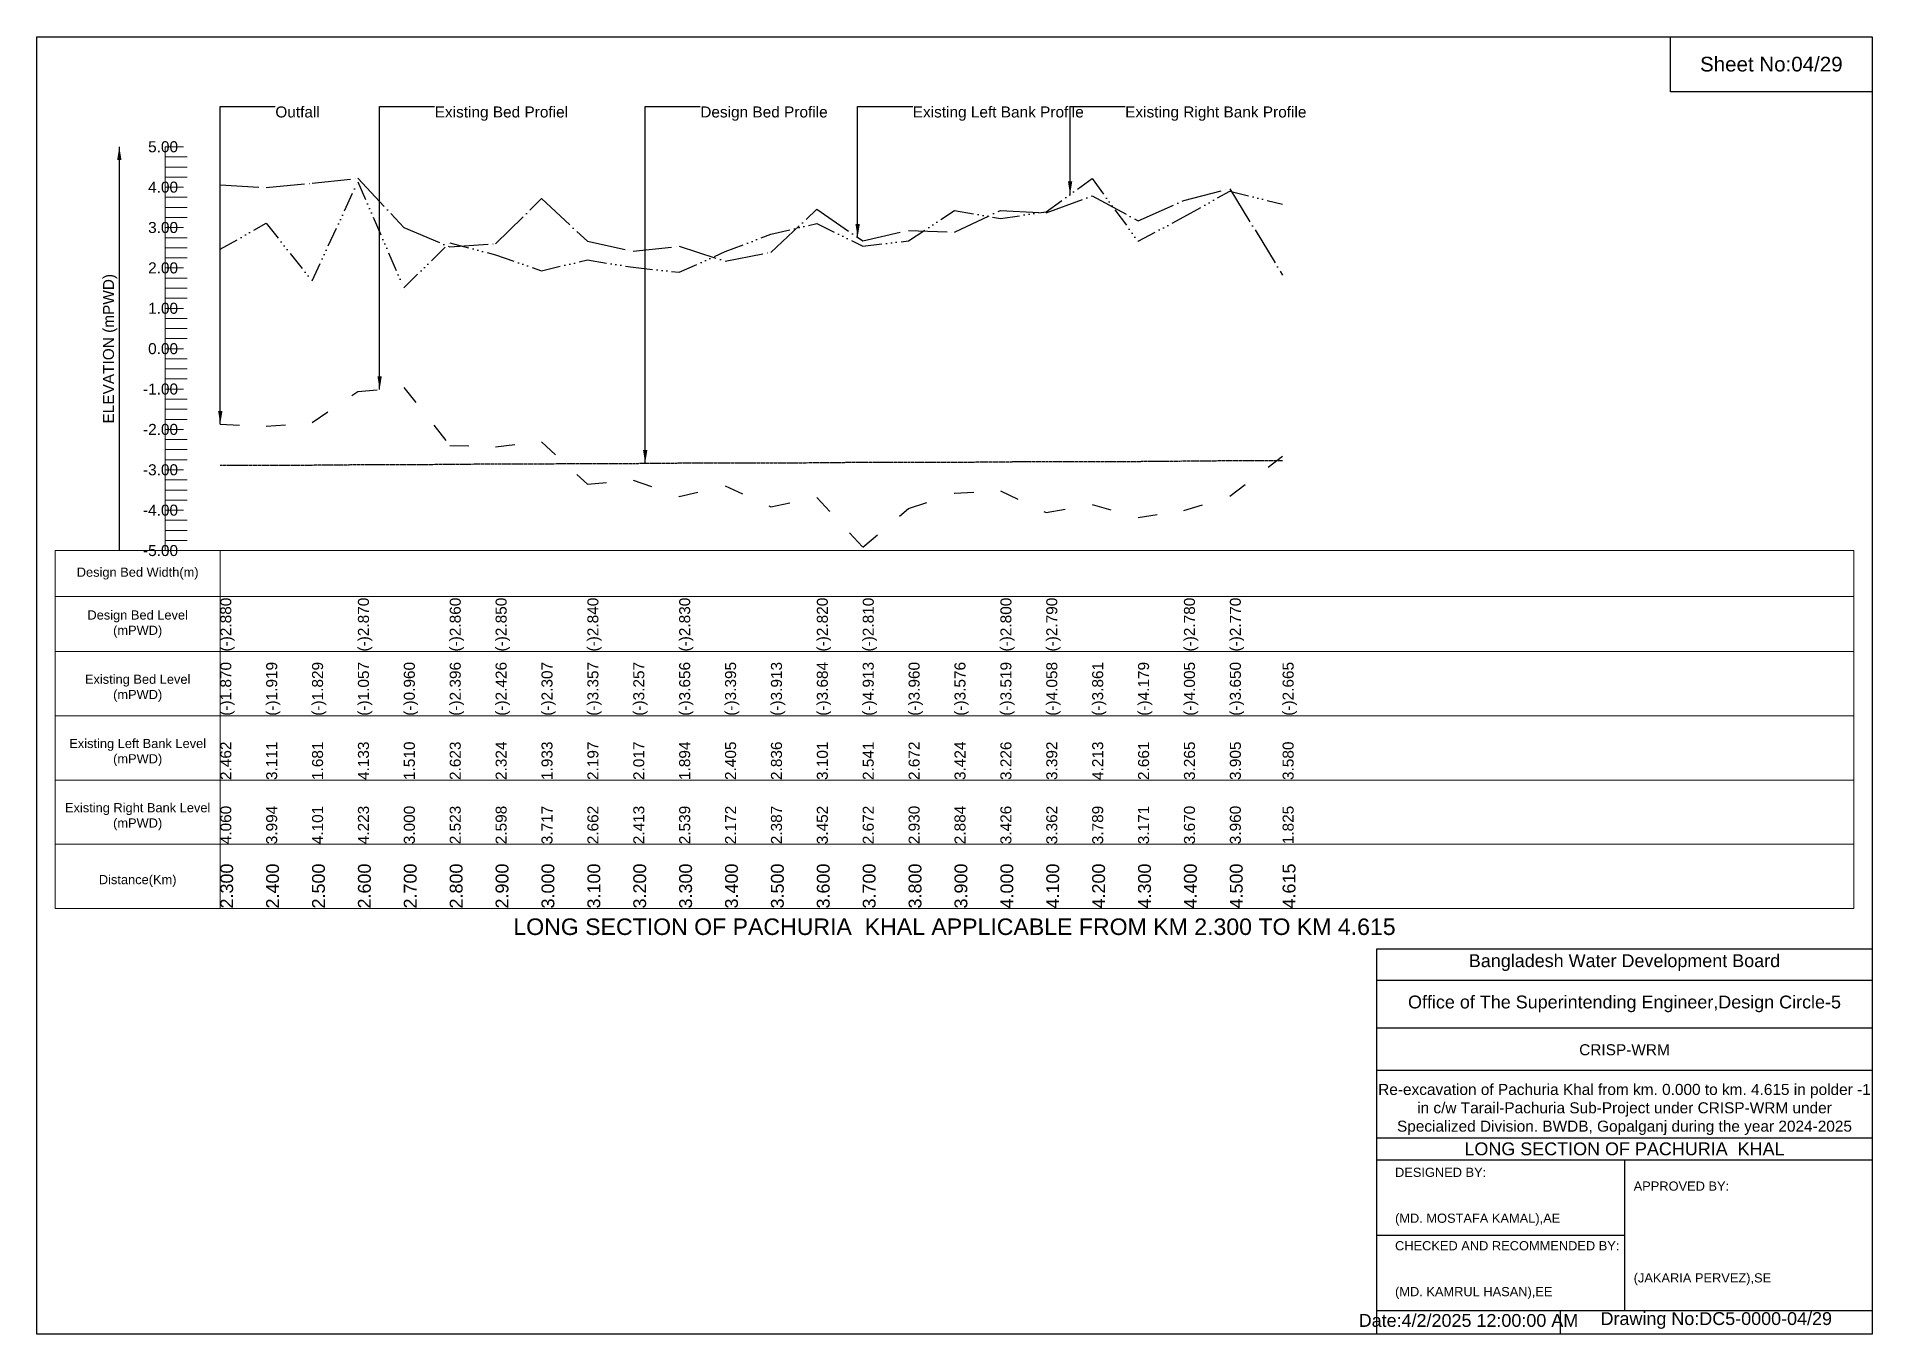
# Model space of a CAD drawing. Header units: inches. Extents: x 91000 to 388000, y -5656 to 0.
# Drawn here: x 130000 to 138000, y -5656 to 0 of the extents above; entities that cross this region are included whole.
import ezdxf

# ---------------------------------------------------------------- set-up
doc = ezdxf.new("R2010")
doc.units = ezdxf.units.IN
doc.header["$LTSCALE"] = 7
doc.header["$MEASUREMENT"] = 0
for name, pattern in [('ACAD_ISO03W100', [30, 12, -18]), ('ACAD_ISO04W100', [30, 24, -3, 0, -3]), ('ACAD_ISO14W100', [24, 12, -3, 0, -3, 0, -3, 0, -3]), ('CENTER', [2, 1.25, -0.25, 0.25, -0.25])]:
    doc.linetypes.add(name, pattern=pattern)
for name, color, linetype, lineweight in [('Design Bed Level Long Section', 7, 'CENTER', 25), ('Existing Bed Level for Long Section', 7, 'ACAD_ISO03W100', 25), ('Existing Left Bank of Long section', 7, 'ACAD_ISO04W100', 25), ('Existing Right Bank of Long Section', 7, 'ACAD_ISO14W100', 25), ('Long Section Border', 7, 'Continuous', 9), ('Long Section Labels', 7, 'Continuous', 9), ('Vscale for Long Section', 7, 'Continuous', 9)]:
    doc.layers.add(name, color=color, linetype=linetype, lineweight=lineweight)
doc.styles.get("Standard").update_dxf_attribs({"font": 'arial.ttf'})
doc.dimstyles.get("Standard").update_dxf_attribs({"dimtxt": 0.18, "dimasz": 0.18, "dimexe": 0.18, "dimexo": 0.0625, "dimgap": 0.09, "dimtad": 0, "dimtih": 1, "dimtoh": 1, "dimdec": 4, "dimzin": 0, "dimdsep": 46, "dimtxsty": 'Standard', "dimcen": 0.09, "dimadec": 0, "dimazin": 0, "dimtfac": 1, "dimtdec": 4, "dimtofl": 0, "dimtmove": 0, "dimatfit": 3, "dimfxl": 1, "dimtolj": 1, "dimtzin": 0, "dimarcsym": 0})

msp = doc.modelspace()

# ---------------------------------------------------------------- texts
at = {"attachment_point": 5}
for s, insert, char_height in [('Sheet No:04/29', (137560, -120), 64), ('Bangladesh Water Development Board', (136920, -4036), 56), ('Office of The Superintending Engineer,Design Circle-5', (136920, -4216), 56)]:
    msp.add_mtext(s, dxfattribs=dict(at, insert=insert, char_height=char_height))
for s, insert, char_height, width, attachment_point in [('CRISP-WRM', (136920, -4416), 48, 2240, 5), ('Re-excavation of Pachuria Khal from km. 0.000 to km. 4.615 in polder -1  in c/w Tarail-Pachuria Sub-Project under CRISP-WRM under Specialized Division. BWDB, Gopalganj during the year 2024-2025', (136920, -4676), 48, 2160, 5), ('LONG SECTION OF PACHURIA  KHAL', (136920, -4848), 56, 2240, 5), ('DESIGNED BY:^J^J^J(MD. MOSTAFA KAMAL),AE', (135920, -5056), 40, 1120, 4), ('APPROVED BY:^J^J^J^J^J^J(JAKARIA PERVEZ),SE', (136960, -5216), 40, 1120, 4), ('CHECKED AND RECOMMENDED BY:^J^J^J(MD. KAMRUL HASAN),EE', (135920, -5376), 40, 1120, 4), ('Date:4/2/2025 12:00:00 AM', (136240, -5596), 56, 1120, 5), ('Drawing No:DC5-0000-04/29', (137320, -5596), 56, 1760, 5)]:
    msp.add_mtext(s, dxfattribs=dict(insert=insert, char_height=char_height, width=width, attachment_point=attachment_point))
at = {"layer": 'Long Section Border', "attachment_point": 5}
for s, insert, char_height in [('Design Bed Width(m)', (130440, -2340), 40), ('Design Bed Level^J(mPWD)', (130440, -2560), 40), ('Existing Bed Level^J(mPWD)', (130440, -2840), 40), ('Existing Left Bank Level^J(mPWD)', (130440, -3120), 40), ('Existing Right Bank Level^J(mPWD)', (130440, -3400), 40), ('Distance(Km)', (130440, -3680), 40), ('LONG SECTION OF PACHURIA  KHAL APPLICABLE FROM KM 2.300 TO KM 4.615', (134000, -3880), 72)]:
    msp.add_mtext(s, dxfattribs=dict(at, insert=insert, char_height=char_height))
at = {"layer": 'Long Section Labels', "char_height": 48, "attachment_point": 1}
for s, insert in [('Outfall', (131040, -304)), ('Existing Bed Profiel', (131734.5, -304)), ('Design Bed Profile', (132892, -304)), ('Existing Left Bank Profile', (133817.9, -304)), ('Existing Right Bank Profile', (134743.8, -304))]:
    msp.add_mtext(s, dxfattribs=dict(at, insert=insert))
at = {"layer": 'Vscale for Long Section', "char_height": 48, "attachment_point": 6}
for s, insert in [('5.00', (130616, -480)), ('4.00', (130616, -656)), ('3.00', (130616, -832)), ('2.00', (130616, -1008)), ('1.00', (130616, -1184)), ('0.00', (130616, -1360)), ('-1.00', (130616, -1536)), ('-2.00', (130616, -1712)), ('-3.00', (130616, -1888)), ('-4.00', (130616, -2064)), ('-5.00', (130616, -2240))]:
    msp.add_mtext(s, dxfattribs=dict(at, insert=insert))
at = {"layer": 'Vscale for Long Section', "rotation": 90}
for s, insert, char_height, attachment_point in [('ELEVATION (mPWD)', (130320, -1360), 48, 5), ('(-)2.880', (130800, -2680), 48, 1), ('(-)2.880', (130800, -2680), 48, 1), ('(-)2.880', (130800, -2680), 48, 1), ('(-)2.870', (131400, -2680), 48, 1), ('(-)2.870', (131400, -2680), 48, 1), ('(-)2.860', (131800, -2680), 48, 1), ('(-)2.850', (132000, -2680), 48, 1), ('(-)2.850', (132000, -2680), 48, 1), ('(-)2.840', (132400, -2680), 48, 1), ('(-)2.840', (132400, -2680), 48, 1), ('(-)2.830', (132800, -2680), 48, 1), ('(-)2.830', (132800, -2680), 48, 1), ('(-)2.830', (132800, -2680), 48, 1), ('(-)2.820', (133400, -2680), 48, 1), ('(-)2.810', (133600, -2680), 48, 1), ('(-)2.810', (133600, -2680), 48, 1), ('(-)2.810', (133600, -2680), 48, 1), ('(-)2.800', (134200, -2680), 48, 1), ('(-)2.790', (134400, -2680), 48, 1), ('(-)2.790', (134400, -2680), 48, 1), ('(-)2.790', (134400, -2680), 48, 1), ('(-)2.780', (135000, -2680), 48, 1), ('(-)2.770', (135200, -2680), 48, 1), ('(-)2.770', (135200, -2680), 48, 1), ('(-)1.870', (130800, -2960), 48, 1), ('(-)1.919', (131000, -2960), 48, 1), ('(-)1.829', (131200, -2960), 48, 1), ('(-)1.057', (131400, -2960), 48, 1), ('(-)0.960', (131600, -2960), 48, 1), ('(-)2.396', (131800, -2960), 48, 1), ('(-)2.426', (132000, -2960), 48, 1), ('(-)2.307', (132200, -2960), 48, 1), ('(-)3.357', (132400, -2960), 48, 1), ('(-)3.257', (132600, -2960), 48, 1), ('(-)3.656', (132800, -2960), 48, 1), ('(-)3.395', (133000, -2960), 48, 1), ('(-)3.913', (133200, -2960), 48, 1), ('(-)3.684', (133400, -2960), 48, 1), ('(-)4.913', (133600, -2960), 48, 1), ('(-)3.960', (133800, -2960), 48, 1), ('(-)3.576', (134000, -2960), 48, 1), ('(-)3.519', (134200, -2960), 48, 1), ('(-)4.058', (134400, -2960), 48, 1), ('(-)3.861', (134600, -2960), 48, 1), ('(-)4.179', (134800, -2960), 48, 1), ('(-)4.005', (135000, -2960), 48, 1), ('(-)3.650', (135200, -2960), 48, 1), ('(-)2.665', (135430, -2960), 48, 1), ('2.462', (130800, -3240), 48, 1), ('3.111', (131000, -3240), 48, 1), ('1.681', (131200, -3240), 48, 1), ('4.133', (131400, -3240), 48, 1), ('1.510', (131600, -3240), 48, 1), ('2.623', (131800, -3240), 48, 1), ('2.324', (132000, -3240), 48, 1), ('1.933', (132200, -3240), 48, 1), ('2.197', (132400, -3240), 48, 1), ('2.017', (132600, -3240), 48, 1), ('1.894', (132800, -3240), 48, 1), ('2.405', (133000, -3240), 48, 1), ('2.836', (133200, -3240), 48, 1), ('3.101', (133400, -3240), 48, 1), ('2.541', (133600, -3240), 48, 1), ('2.672', (133800, -3240), 48, 1), ('3.424', (134000, -3240), 48, 1), ('3.226', (134200, -3240), 48, 1), ('3.392', (134400, -3240), 48, 1), ('4.213', (134600, -3240), 48, 1), ('2.661', (134800, -3240), 48, 1), ('3.265', (135000, -3240), 48, 1), ('3.905', (135200, -3240), 48, 1), ('3.580', (135430, -3240), 48, 1), ('4.060', (130800, -3520), 48, 1), ('3.994', (131000, -3520), 48, 1), ('4.101', (131200, -3520), 48, 1), ('4.223', (131400, -3520), 48, 1), ('3.000', (131600, -3520), 48, 1), ('2.523', (131800, -3520), 48, 1), ('2.598', (132000, -3520), 48, 1), ('3.717', (132200, -3520), 48, 1), ('2.662', (132400, -3520), 48, 1), ('2.413', (132600, -3520), 48, 1), ('2.539', (132800, -3520), 48, 1), ('2.172', (133000, -3520), 48, 1), ('2.387', (133200, -3520), 48, 1), ('3.452', (133400, -3520), 48, 1), ('2.672', (133600, -3520), 48, 1), ('2.930', (133800, -3520), 48, 1), ('2.884', (134000, -3520), 48, 1), ('3.426', (134200, -3520), 48, 1), ('3.362', (134400, -3520), 48, 1), ('3.789', (134600, -3520), 48, 1), ('3.171', (134800, -3520), 48, 1), ('3.670', (135000, -3520), 48, 1), ('3.960', (135200, -3520), 48, 1), ('1.825', (135430, -3520), 48, 1), ('2.300', (130800, -3800), 56, 1), ('2.400', (131000, -3800), 56, 1), ('2.500', (131200, -3800), 56, 1), ('2.600', (131400, -3800), 56, 1), ('2.700', (131600, -3800), 56, 1), ('2.800', (131800, -3800), 56, 1), ('2.900', (132000, -3800), 56, 1), ('3.000', (132200, -3800), 56, 1), ('3.100', (132400, -3800), 56, 1), ('3.200', (132600, -3800), 56, 1), ('3.300', (132800, -3800), 56, 1), ('3.400', (133000, -3800), 56, 1), ('3.500', (133200, -3800), 56, 1), ('3.600', (133400, -3800), 56, 1), ('3.700', (133600, -3800), 56, 1), ('3.800', (133800, -3800), 56, 1), ('3.900', (134000, -3800), 56, 1), ('4.000', (134200, -3800), 56, 1), ('4.100', (134400, -3800), 56, 1), ('4.200', (134600, -3800), 56, 1), ('4.300', (134800, -3800), 56, 1), ('4.400', (135000, -3800), 56, 1), ('4.500', (135200, -3800), 56, 1), ('4.615', (135430, -3800), 56, 1)]:
    msp.add_mtext(s, dxfattribs=dict(at, insert=insert, char_height=char_height, attachment_point=attachment_point))

# ---------------------------------------------------------------- linework, layer by layer
for points in [[(130000, 0), (138000, 0), (138000, -5656), (130000, -5656)], [(137120, 0), (138000, 0), (138000, -240), (137120, -240)]]:
    msp.add_lwpolyline(points, close=True)
for points in [[(135840, -5656), (135840, -3976), (138000, -3976)], [(135840, -4112), (138000, -4112)], [(135840, -4320), (138000, -4320)], [(135840, -4504), (138000, -4504)], [(135840, -4800), (138000, -4800)], [(135840, -4896), (138000, -4896)], [(136920, -4896), (136920, -5552)], [(135840, -5224), (136920, -5224)], [(135840, -5552), (138000, -5552)], [(136640, -5552), (136640, -5656)]]:
    msp.add_lwpolyline(points)
at = {"layer": 'Design Bed Level Long Section'}
msp.add_lwpolyline([(130800, -1866.9), (131000, -1866.9), (131200, -1866.9), (131400, -1865.1), (131600, -1865.1), (131800, -1863.4), (132000, -1861.6), (132200, -1861.6), (132400, -1859.8), (132600, -1859.8), (132800, -1858.1), (133000, -1858.1), (133200, -1858.1), (133400, -1856.3), (133600, -1854.6), (133800, -1854.6), (134000, -1854.6), (134200, -1852.8), (134400, -1851), (134600, -1851), (134800, -1851), (135000, -1849.3), (135200, -1847.5), (135430, -1847.5)], dxfattribs=at)
at = {"layer": 'Existing Bed Level for Long Section'}
msp.add_lwpolyline([(130800, -1689.1), (131000, -1697.7), (131200, -1681.9), (131400, -1546), (131600, -1529), (131800, -1781.7), (132000, -1787), (132200, -1766), (132400, -1950.8), (132600, -1933.2), (132800, -2003.5), (133000, -1957.5), (133200, -2048.7), (133400, -2008.4), (133600, -2224.7), (133800, -2057), (134000, -1989.4), (134200, -1979.3), (134400, -2074.2), (134600, -2039.5), (134800, -2095.5), (135000, -2064.9), (135200, -2002.4), (135430, -1829)], dxfattribs=at)
at = {"layer": 'Existing Left Bank of Long section'}
msp.add_lwpolyline([(130800, -645.4), (131000, -657.1), (131200, -638.2), (131400, -616.8), (131600, -832), (131800, -916), (132000, -902.8), (132200, -705.8), (132400, -891.5), (132600, -935.3), (132800, -913.1), (133000, -977.7), (133200, -939.9), (133400, -752.4), (133600, -889.7), (133800, -844.3), (134000, -852.4), (134200, -757), (134400, -768.3), (134600, -693.1), (134800, -801.9), (135000, -714.1), (135200, -663), (135430, -1038.8)], dxfattribs=at)
at = {"layer": 'Existing Right Bank of Long Section'}
msp.add_lwpolyline([(130800, -926.7), (131000, -812.5), (131200, -1064.1), (131400, -632.6), (131600, -1094.2), (131800, -898.4), (132000, -951), (132200, -1019.8), (132400, -973.3), (132600, -1005), (132800, -1026.7), (133000, -936.7), (133200, -860.9), (133400, -814.2), (133600, -912.8), (133800, -889.7), (134000, -757.4), (134200, -792.2), (134400, -763), (134600, -618.5), (134800, -891.7), (135000, -785.4), (135200, -672.7), (135430, -729.9)], dxfattribs=at)
at = {"layer": 'Long Section Border'}
msp.add_lwpolyline([(130080, -2240), (137920, -2240), (137920, -3800), (130080, -3800)], close=True, dxfattribs=at)
for points in [[(130800, -2240), (130800, -3800)], [(130080, -2440), (137920, -2440)], [(130080, -2680), (137920, -2680)], [(130080, -2960), (137920, -2960)], [(130080, -3240), (137920, -3240)], [(130080, -3520), (137920, -3520)]]:
    msp.add_lwpolyline(points, dxfattribs=at)
at = {"layer": 'Vscale for Long Section'}
for points in [[(130560, -2240), (130560, -2064), (130560, -1888), (130560, -1712), (130560, -1536), (130560, -1360), (130560, -1184), (130560, -1008), (130560, -832), (130560, -656), (130560, -480)], [(130560, -480), (130640, -480)], [(130560, -524), (130656, -524)], [(130560, -568), (130656, -568)], [(130560, -612), (130656, -612)], [(130560, -656), (130640, -656)], [(130560, -700), (130656, -700)], [(130560, -744), (130656, -744)], [(130560, -788), (130656, -788)], [(130560, -832), (130640, -832)], [(130560, -876), (130656, -876)], [(130560, -920), (130656, -920)], [(130560, -964), (130656, -964)], [(130560, -1008), (130640, -1008)], [(130560, -1052), (130656, -1052)], [(130560, -1096), (130656, -1096)], [(130560, -1140), (130656, -1140)], [(130560, -1184), (130640, -1184)], [(130560, -1228), (130656, -1228)], [(130560, -1272), (130656, -1272)], [(130560, -1316), (130656, -1316)], [(130560, -1360), (130640, -1360)], [(130560, -1404), (130656, -1404)], [(130560, -1448), (130656, -1448)], [(130560, -1492), (130656, -1492)], [(130560, -1536), (130640, -1536)], [(130560, -1580), (130656, -1580)], [(130560, -1624), (130656, -1624)], [(130560, -1668), (130656, -1668)], [(130560, -1712), (130640, -1712)], [(130560, -1756), (130656, -1756)], [(130560, -1800), (130656, -1800)], [(130560, -1844), (130656, -1844)], [(130560, -1888), (130640, -1888)], [(130560, -1932), (130656, -1932)], [(130560, -1976), (130656, -1976)], [(130560, -2020), (130656, -2020)], [(130560, -2064), (130640, -2064)], [(130560, -2108), (130656, -2108)], [(130560, -2152), (130656, -2152)], [(130560, -2196), (130656, -2196)], [(130560, -2240), (130640, -2240)]]:
    msp.add_lwpolyline(points, dxfattribs=at)

msp.set_redraw_order([(e.dxf.handle, doc.entitydb.next_handle()) for e in msp.query("TEXT MTEXT ATTDEF DIMENSION ARC_DIMENSION")])  # texts and dimensions are drawn at this point

# ---------------------------------------------------------------- leaders
at = {"layer": 'Long Section Labels', "annotation_type": 0, "has_hookline": 1, "hookline_direction": 0}
for points, text_width in [([(130800, -1689.1), (130800, -304), (131039.9, -304)], 185.8), ([(131494.5, -1538), (131494.5, -304), (131734.4, -304)], 571.4), ([(132652, -1859.4), (132652, -304), (132891.9, -304)], 547.4), ([(133577.9, -874.6), (133577.9, -304), (133817.8, -304)], 737.4), ([(134503.8, -688), (134503.8, -304), (134743.7, -304)], 782)]:
    msp.add_leader(points, dimstyle='Standard', override={"dimasz": 57.6}, dxfattribs=dict(at, text_width=text_width))
at = {"layer": 'Vscale for Long Section'}
msp.add_leader([(130360, -480), (130360, -2240)], dimstyle='Standard', override={"dimasz": 57.6}, dxfattribs=at)

doc.saveas('drawing.dxf')
